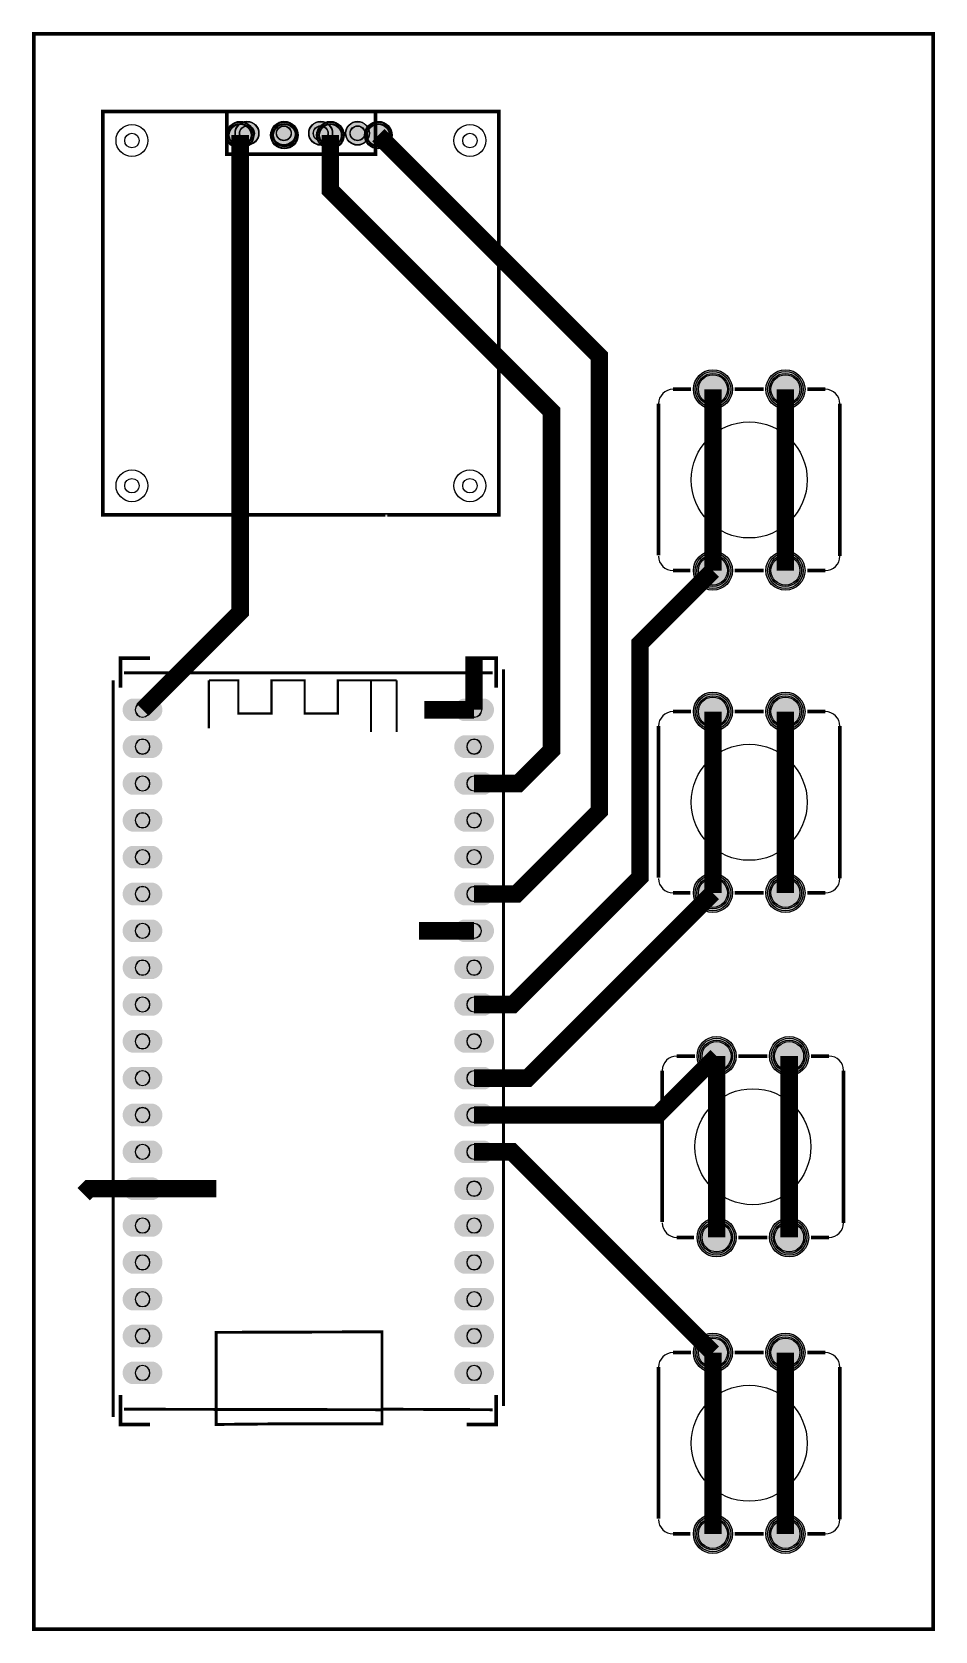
# Model space of a CAD drawing. Header units: millimetres. Extents: x 0 to 62, y -110 to 0.
import ezdxf

# ---------------------------------------------------------------- set-up
doc = ezdxf.new("R2010")
doc.units = ezdxf.units.MM
for name, color, linetype, true_color in [('BoardOutLine', 7, 'Continuous', 0xff00ff), ('BottomLayer', 7, 'Continuous', 0x0000ff), ('BottomSolderMaskLayer', 7, 'Continuous', 0xaa00ff), ('Document', 7, 'Continuous', 0xffffff), ('Multi-Layer', 7, 'Continuous', 0xc0c0c0), ('TopSilkLayer', 7, 'Continuous', 0xffcc00), ('TopSolderMaskLayer', 7, 'Continuous', 0x800080)]:
    doc.layers.add(name, color=color, linetype=linetype, true_color=true_color)

msp = doc.modelspace()

# ---------------------------------------------------------------- hatches: boundary and pattern name
at = {"layer": 'BottomSolderMaskLayer'}
for points in [[(13.27402844805697, -6.9850139700279215, 1), (15.17402844805697, -6.9850139700279215, 1)], [(13.869945389890791, -6.858013716027472, 1), (15.51994538989079, -6.858013716027472, 1)], [(16.32203454406913, -6.9850139700279215, 1), (18.22203454406913, -6.9850139700279215, 1)], [(16.409950469900924, -6.858013716027472, 1), (18.059950469900922, -6.858013716027472, 1)], [(18.949955549911284, -6.858013716027472, 1), (20.599955549911282, -6.858013716027472, 1)], [(19.49704089408174, -6.9850139700279215, 1), (21.397040894081737, -6.9850139700279215, 1)], [(21.489960629921416, -6.858013716027472, 1), (23.139960629921415, -6.858013716027472, 1)], [(22.799047498095025, -6.9850139700279215, 1), (24.699047498095023, -6.9850139700279215, 1)], [(45.46610363220716, -24.511049022098064, 1), (48.16610363220716, -24.511049022098064, 1)], [(50.466103632207385, -24.511049022098064, 1), (53.16610363220739, -24.511049022098064, 1)], [(45.46610363220716, -37.011176022352174, 1), (48.16610363220716, -37.011176022352174, 1)], [(50.466103632207385, -37.011176022352174, 1), (53.16610363220739, -37.011176022352174, 1)], [(6.7303278757096905, -47.38474726949465, -0.7853981633974483), (6.7303278757096905, -45.83394716789445), (8.255727926509735, -45.83394716789445, -0.7853981633974483), (8.255727926509735, -47.38474726949465)], [(29.590547794428858, -47.38434721869455, -0.7853981633974483), (29.590547794428858, -45.83434721869455), (31.115573617814107, -45.83434721869455, -0.7853981633974483), (31.115573617814107, -47.38434721869455)], [(45.46610363220716, -46.73609347218701, 1), (48.16610363220716, -46.73609347218701, 1)], [(50.466103632207385, -46.73609347218701, 1), (53.16610363220739, -46.73609347218701, 1)], [(6.7303278757096905, -49.92449834899679, -0.7853981633974483), (6.7303278757096905, -48.37369824739659), (8.255727926509735, -48.37369824739659, -0.7853981633974483), (8.255727926509735, -49.92449834899679)], [(29.59034776564158, -49.92449834899679, -0.7853981633974483), (29.59034776564158, -48.37369824739659), (31.115773646601156, -48.37369824739659, -0.7853981633974483), (31.115773646601156, -49.92449834899679)], [(6.7303278757096905, -52.464503429006925, -0.7853981633974483), (6.7303278757096905, -50.91370332740672), (8.255727926509735, -50.91370332740672, -0.7853981633974483), (8.255727926509735, -52.464503429006925)], [(29.59034776564158, -52.464503429006925, -0.7853981633974483), (29.59034776564158, -50.91370332740672), (31.115773646601156, -50.91370332740672, -0.7853981633974483), (31.115773646601156, -52.464503429006925)], [(6.7303278757096905, -55.00450850901706, -0.7853981633974483), (6.7303278757096905, -53.453708407416855), (8.255727926509735, -53.453708407416855, -0.7853981633974483), (8.255727926509735, -55.00450850901706)], [(29.59034776564158, -55.00450850901706, -0.7853981633974483), (29.59034776564158, -53.453708407416855), (31.115773646601156, -53.453708407416855, -0.7853981633974483), (31.115773646601156, -55.00450850901706)], [(6.7303278757096905, -57.54451358902719, -0.7853981633974483), (6.7303278757096905, -55.99371348742699), (8.255727926509735, -55.99371348742699, -0.7853981633974483), (8.255727926509735, -57.54451358902719)], [(29.59034776564158, -57.54451358902719, -0.7853981633974483), (29.59034776564158, -55.99371348742699), (31.115773646601156, -55.99371348742699, -0.7853981633974483), (31.115773646601156, -57.54451358902719)], [(45.46610363220716, -59.236220472441005, 1), (48.16610363220716, -59.236220472441005, 1)], [(50.466103632207385, -59.236220472441005, 1), (53.16610363220739, -59.236220472441005, 1)], [(6.7303278757096905, -60.08451866903732, -0.7853981633974483), (6.7303278757096905, -58.53371856743712), (8.255727926509735, -58.53371856743712, -0.7853981633974483), (8.255727926509735, -60.08451866903732)], [(29.59034776564158, -60.08451866903732, -0.7853981633974483), (29.59034776564158, -58.53371856743712), (31.115773646601156, -58.53371856743712, -0.7853981633974483), (31.115773646601156, -60.08451866903732)], [(6.7303278757096905, -62.62452374904757, -0.7853981633974483), (6.7303278757096905, -61.073723647447366), (8.255727926509735, -61.073723647447366, -0.7853981633974483), (8.255727926509735, -62.62452374904757)], [(29.59034776564158, -62.62452374904757, -0.7853981633974483), (29.59034776564158, -61.073723647447366), (31.115773646601156, -61.073723647447366, -0.7853981633974483), (31.115773646601156, -62.62452374904757)], [(6.7303278757096905, -65.1645288290577, -0.7853981633974483), (6.7303278757096905, -63.6137287274575), (8.255727926509735, -63.6137287274575, -0.7853981633974483), (8.255727926509735, -65.1645288290577)], [(29.59034776564158, -65.1645288290577, -0.7853981633974483), (29.59034776564158, -63.6137287274575), (31.115773646601156, -63.6137287274575, -0.7853981633974483), (31.115773646601156, -65.1645288290577)], [(6.7303278757096905, -67.70453390906783, -0.7853981633974483), (6.7303278757096905, -66.15373380746763), (8.255727926509735, -66.15373380746763, -0.7853981633974483), (8.255727926509735, -67.70453390906783)], [(29.59034776564158, -67.70453390906783, -0.7853981633974483), (29.59034776564158, -66.15373380746763), (31.115773646601156, -66.15373380746763, -0.7853981633974483), (31.115773646601156, -67.70453390906783)], [(6.7303278757096905, -70.24453898907797, -0.7853981633974483), (6.7303278757096905, -68.69373888747776), (8.255727926509735, -68.69373888747776, -0.7853981633974483), (8.255727926509735, -70.24453898907797)], [(29.59034776564158, -70.24453898907797, -0.7853981633974483), (29.59034776564158, -68.69373888747776), (31.115773646601156, -68.69373888747776, -0.7853981633974483), (31.115773646601156, -70.24453898907797)], [(45.720104140208285, -70.48514097028203, 1), (48.42010414020829, -70.48514097028203, 1)], [(50.720104140208285, -70.48514097028203, 1), (53.42010414020829, -70.48514097028203, 1)], [(6.7303278757096905, -72.78454406908821, -0.7853981633974483), (6.7303278757096905, -71.23374396748801), (8.255727926509735, -71.23374396748801, -0.7853981633974483), (8.255727926509735, -72.78454406908821)], [(29.59034776564158, -72.78454406908821, -0.7853981633974483), (29.59034776564158, -71.23374396748801), (31.115773646601156, -71.23374396748801, -0.7853981633974483), (31.115773646601156, -72.78454406908821)], [(6.7303278757096905, -75.32454914909835, -0.7853981633974483), (6.7303278757096905, -73.77374904749814), (8.255727926509735, -73.77374904749814, -0.7853981633974483), (8.255727926509735, -75.32454914909835)], [(29.59034776564158, -75.32454914909835, -0.7853981633974483), (29.59034776564158, -73.77374904749814), (31.115773646601156, -73.77374904749814, -0.7853981633974483), (31.115773646601156, -75.32454914909835)], [(6.7303278757096905, -77.86455422910848, -0.7853981633974483), (6.7303278757096905, -76.31375412750828), (8.255727926509735, -76.31375412750828, -0.7853981633974483), (8.255727926509735, -77.86455422910848)], [(29.59034776564158, -77.86455422910848, -0.7853981633974483), (29.59034776564158, -76.31375412750828), (31.115773646601156, -76.31375412750828, -0.7853981633974483), (31.115773646601156, -77.86455422910848)], [(6.7303278757096905, -80.40455930911861, -0.7853981633974483), (6.7303278757096905, -78.85375920751841), (8.255727926509735, -78.85375920751841, -0.7853981633974483), (8.255727926509735, -80.40455930911861)], [(29.59034776564158, -80.40455930911861, -0.7853981633974483), (29.59034776564158, -78.85375920751841), (31.115773646601156, -78.85375920751841, -0.7853981633974483), (31.115773646601156, -80.40455930911861)], [(6.7303278757096905, -82.94456438912886, -0.7853981633974483), (6.7303278757096905, -81.39376428752865), (8.255727926509735, -81.39376428752865, -0.7853981633974483), (8.255727926509735, -82.94456438912886)], [(29.59034776564158, -82.94456438912886, -0.7853981633974483), (29.59034776564158, -81.39376428752865), (31.115773646601156, -81.39376428752865, -0.7853981633974483), (31.115773646601156, -82.94456438912886)], [(45.720104140208285, -82.98526797053603, 1), (48.42010414020829, -82.98526797053603, 1)], [(50.720104140208285, -82.98526797053603, 1), (53.42010414020829, -82.98526797053603, 1)], [(6.7303278757096905, -85.48456946913899, -0.7853981633974483), (6.7303278757096905, -83.93376936753879), (8.255727926509735, -83.93376936753879, -0.7853981633974483), (8.255727926509735, -85.48456946913899)], [(29.59034776564158, -85.48456946913899, -0.7853981633974483), (29.59034776564158, -83.93376936753879), (31.115773646601156, -83.93376936753879, -0.7853981633974483), (31.115773646601156, -85.48456946913899)], [(6.7303278757096905, -88.02457454914912, -0.7853981633974483), (6.7303278757096905, -86.47377444754892), (8.255727926509735, -86.47377444754892, -0.7853981633974483), (8.255727926509735, -88.02457454914912)], [(29.59034776564158, -88.02457454914912, -0.7853981633974483), (29.59034776564158, -86.47377444754892), (31.115773646601156, -86.47377444754892, -0.7853981633974483), (31.115773646601156, -88.02457454914912)], [(6.7303278757096905, -90.56457962915925, -0.7853981633974483), (6.7303278757096905, -89.01377952755905), (8.255727926509735, -89.01377952755905, -0.7853981633974483), (8.255727926509735, -90.56457962915925)], [(29.59034776564158, -90.56457962915925, -0.7853981633974483), (29.59034776564158, -89.01377952755905), (31.115773646601156, -89.01377952755905, -0.7853981633974483), (31.115773646601156, -90.56457962915925)], [(45.46610363220716, -90.93218186436377, 1), (48.16610363220716, -90.93218186436377, 1)], [(50.466103632207385, -90.93218186436377, 1), (53.16610363220739, -90.93218186436377, 1)], [(6.7303278757096905, -93.1045847091695, -0.7853981633974483), (6.7303278757096905, -91.5537846075693), (8.255727926509735, -91.5537846075693, -0.7853981633974483), (8.255727926509735, -93.1045847091695)], [(29.59034776564158, -93.1045847091695, -0.7853981633974483), (29.59034776564158, -91.5537846075693), (31.115773646601156, -91.5537846075693, -0.7853981633974483), (31.115773646601156, -93.1045847091695)], [(45.46610363220716, -103.43230886461777, 1), (48.16610363220716, -103.43230886461777, 1)], [(50.466103632207385, -103.43230886461777, 1), (53.16610363220739, -103.43230886461777, 1)]]:
    msp.add_hatch(color=256, dxfattribs=at).paths.add_polyline_path(points)
at = {"layer": 'Document'}
for points in [[(4.665049530099168, -5.408026416052849), (4.665049530099168, -33.258039116078294), (18.415062230124477, -33.258039116078294), (18.415062230124477, -33.05806451612909), (4.865049530098986, -33.05806451612909), (4.865049530098986, -5.45806451612907), (18.415062230124477, -5.45806451612907), (18.415062230124477, -5.258013716027449), (4.815062230124568, -5.258013716027449), (4.665049530099168, -5.408026416052849)], [(32.16504953009894, -5.408026416052849), (32.16504953009894, -33.25801371602745), (18.415036830073632, -33.25801371602745), (18.415036830073632, -33.0580137160274), (31.965049530099122, -33.0580137160274), (31.965049530099122, -5.458013716027381), (18.415036830073632, -5.458013716027381), (18.415036830073632, -5.258013716027449), (32.01503683007377, -5.258013716027449), (32.16504953009894, -5.408026416052849)]]:
    msp.add_hatch(color=256, dxfattribs=at).paths.add_polyline_path(points)
at = {"layer": 'Multi-Layer'}
for points in [[(13.89494538989079, -6.858013716027472, 1), (15.494945389890791, -6.858013716027472, 1)], [(16.434950469900922, -6.858013716027472, 1), (18.034950469900924, -6.858013716027472, 1)], [(18.974955549911282, -6.858013716027472, 1), (20.574955549911284, -6.858013716027472, 1)], [(21.514960629921415, -6.858013716027472, 1), (23.114960629921416, -6.858013716027472, 1)], [(45.71610363220716, -24.511049022098064, 1), (47.91610363220716, -24.511049022098064, 1)], [(50.716103632207385, -24.511049022098064, 1), (52.91610363220739, -24.511049022098064, 1)], [(45.71610363220716, -37.011176022352174, 1), (47.91610363220716, -37.011176022352174, 1)], [(50.716103632207385, -37.011176022352174, 1), (52.91610363220739, -37.011176022352174, 1)], [(6.743027686055484, -47.35934721869455, -0.7853981633974483), (6.743027686055484, -45.85934721869455), (8.243027686055484, -45.85934721869455, -0.7853981633974483), (8.243027686055484, -47.35934721869455)], [(29.60304800609606, -47.35934721869455, -0.7853981633974483), (29.60304800609606, -45.85934721869455), (31.103073406146905, -45.85934721869455, -0.7853981633974483), (31.103073406146905, -47.35934721869455)], [(45.71610363220716, -46.73609347218701, 1), (47.91610363220716, -46.73609347218701, 1)], [(50.716103632207385, -46.73609347218701, 1), (52.91610363220739, -46.73609347218701, 1)], [(6.743027686055484, -49.89909829819669, -0.7853981633974483), (6.743027686055484, -48.39909829819669), (8.243027686055484, -48.39909829819669, -0.7853981633974483), (8.243027686055484, -49.89909829819669)], [(29.60304800609606, -49.89909829819669, -0.7853981633974483), (29.60304800609606, -48.39909829819669), (31.103073406146905, -48.39909829819669, -0.7853981633974483), (31.103073406146905, -49.89909829819669)], [(6.743027686055484, -52.43910337820682, -0.7853981633974483), (6.743027686055484, -50.93910337820682), (8.243027686055484, -50.93910337820682, -0.7853981633974483), (8.243027686055484, -52.43910337820682)], [(29.60304800609606, -52.43910337820682, -0.7853981633974483), (29.60304800609606, -50.93910337820682), (31.103073406146905, -50.93910337820682, -0.7853981633974483), (31.103073406146905, -52.43910337820682)], [(6.743027686055484, -54.979108458216956, -0.7853981633974483), (6.743027686055484, -53.479108458216956), (8.243027686055484, -53.479108458216956, -0.7853981633974483), (8.243027686055484, -54.979108458216956)], [(29.60304800609606, -54.979108458216956, -0.7853981633974483), (29.60304800609606, -53.479108458216956), (31.103073406146905, -53.479108458216956, -0.7853981633974483), (31.103073406146905, -54.979108458216956)], [(6.743027686055484, -57.51911353822709, -0.7853981633974483), (6.743027686055484, -56.01911353822709), (8.243027686055484, -56.01911353822709, -0.7853981633974483), (8.243027686055484, -57.51911353822709)], [(29.60304800609606, -57.51911353822709, -0.7853981633974483), (29.60304800609606, -56.01911353822709), (31.103073406146905, -56.01911353822709, -0.7853981633974483), (31.103073406146905, -57.51911353822709)], [(45.71610363220716, -59.236220472441005, 1), (47.91610363220716, -59.236220472441005, 1)], [(50.716103632207385, -59.236220472441005, 1), (52.91610363220739, -59.236220472441005, 1)], [(6.743027686055484, -60.05911861823722, -0.7853981633974483), (6.743027686055484, -58.55911861823722), (8.243027686055484, -58.55911861823722, -0.7853981633974483), (8.243027686055484, -60.05911861823722)], [(29.60304800609606, -60.05911861823722, -0.7853981633974483), (29.60304800609606, -58.55911861823722), (31.103073406146905, -58.55911861823722, -0.7853981633974483), (31.103073406146905, -60.05911861823722)], [(6.743027686055484, -62.59912369824747, -0.7853981633974483), (6.743027686055484, -61.09912369824747), (8.243027686055484, -61.09912369824747, -0.7853981633974483), (8.243027686055484, -62.59912369824747)], [(29.60304800609606, -62.59912369824747, -0.7853981633974483), (29.60304800609606, -61.09912369824747), (31.103073406146905, -61.09912369824747, -0.7853981633974483), (31.103073406146905, -62.59912369824747)], [(6.743027686055484, -65.1391287782576, -0.7853981633974483), (6.743027686055484, -63.6391287782576), (8.243027686055484, -63.6391287782576, -0.7853981633974483), (8.243027686055484, -65.1391287782576)], [(29.60304800609606, -65.1391287782576, -0.7853981633974483), (29.60304800609606, -63.6391287782576), (31.103073406146905, -63.6391287782576, -0.7853981633974483), (31.103073406146905, -65.1391287782576)], [(6.743027686055484, -67.67913385826773, -0.7853981633974483), (6.743027686055484, -66.17913385826773), (8.243027686055484, -66.17913385826773, -0.7853981633974483), (8.243027686055484, -67.67913385826773)], [(29.60304800609606, -67.67913385826773, -0.7853981633974483), (29.60304800609606, -66.17913385826773), (31.103073406146905, -66.17913385826773, -0.7853981633974483), (31.103073406146905, -67.67913385826773)], [(6.743027686055484, -70.21913893827787, -0.7853981633974483), (6.743027686055484, -68.71913893827787), (8.243027686055484, -68.71913893827787, -0.7853981633974483), (8.243027686055484, -70.21913893827787)], [(29.60304800609606, -70.21913893827787, -0.7853981633974483), (29.60304800609606, -68.71913893827787), (31.103073406146905, -68.71913893827787, -0.7853981633974483), (31.103073406146905, -70.21913893827787)], [(45.970104140208285, -70.48514097028203, 1), (48.17010414020829, -70.48514097028203, 1)], [(50.970104140208285, -70.48514097028203, 1), (53.17010414020829, -70.48514097028203, 1)], [(6.743027686055484, -72.75914401828811, -0.7853981633974483), (6.743027686055484, -71.25914401828811), (8.243027686055484, -71.25914401828811, -0.7853981633974483), (8.243027686055484, -72.75914401828811)], [(29.60304800609606, -72.75914401828811, -0.7853981633974483), (29.60304800609606, -71.25914401828811), (31.103073406146905, -71.25914401828811, -0.7853981633974483), (31.103073406146905, -72.75914401828811)], [(6.743027686055484, -75.29914909829824, -0.7853981633974483), (6.743027686055484, -73.79914909829824), (8.243027686055484, -73.79914909829824, -0.7853981633974483), (8.243027686055484, -75.29914909829824)], [(29.60304800609606, -75.29914909829824, -0.7853981633974483), (29.60304800609606, -73.79914909829824), (31.103073406146905, -73.79914909829824, -0.7853981633974483), (31.103073406146905, -75.29914909829824)], [(6.743027686055484, -77.83915417830838, -0.7853981633974483), (6.743027686055484, -76.33915417830838), (8.243027686055484, -76.33915417830838, -0.7853981633974483), (8.243027686055484, -77.83915417830838)], [(29.60304800609606, -77.83915417830838, -0.7853981633974483), (29.60304800609606, -76.33915417830838), (31.103073406146905, -76.33915417830838, -0.7853981633974483), (31.103073406146905, -77.83915417830838)], [(6.743027686055484, -80.37915925831851, -0.7853981633974483), (6.743027686055484, -78.87915925831851), (8.243027686055484, -78.87915925831851, -0.7853981633974483), (8.243027686055484, -80.37915925831851)], [(29.60304800609606, -80.37915925831851, -0.7853981633974483), (29.60304800609606, -78.87915925831851), (31.103073406146905, -78.87915925831851, -0.7853981633974483), (31.103073406146905, -80.37915925831851)], [(6.743027686055484, -82.91916433832876, -0.7853981633974483), (6.743027686055484, -81.41916433832876), (8.243027686055484, -81.41916433832876, -0.7853981633974483), (8.243027686055484, -82.91916433832876)], [(29.60304800609606, -82.91916433832876, -0.7853981633974483), (29.60304800609606, -81.41916433832876), (31.103073406146905, -81.41916433832876, -0.7853981633974483), (31.103073406146905, -82.91916433832876)], [(45.970104140208285, -82.98526797053603, 1), (48.17010414020829, -82.98526797053603, 1)], [(50.970104140208285, -82.98526797053603, 1), (53.17010414020829, -82.98526797053603, 1)], [(6.743027686055484, -85.45916941833889, -0.7853981633974483), (6.743027686055484, -83.95916941833889), (8.243027686055484, -83.95916941833889, -0.7853981633974483), (8.243027686055484, -85.45916941833889)], [(29.60304800609606, -85.45916941833889, -0.7853981633974483), (29.60304800609606, -83.95916941833889), (31.103073406146905, -83.95916941833889, -0.7853981633974483), (31.103073406146905, -85.45916941833889)], [(6.743027686055484, -87.99917449834902, -0.7853981633974483), (6.743027686055484, -86.49917449834902), (8.243027686055484, -86.49917449834902, -0.7853981633974483), (8.243027686055484, -87.99917449834902)], [(29.60304800609606, -87.99917449834902, -0.7853981633974483), (29.60304800609606, -86.49917449834902), (31.103073406146905, -86.49917449834902, -0.7853981633974483), (31.103073406146905, -87.99917449834902)], [(6.743027686055484, -90.53917957835915, -0.7853981633974483), (6.743027686055484, -89.03917957835915), (8.243027686055484, -89.03917957835915, -0.7853981633974483), (8.243027686055484, -90.53917957835915)], [(29.60304800609606, -90.53917957835915, -0.7853981633974483), (29.60304800609606, -89.03917957835915), (31.103073406146905, -89.03917957835915, -0.7853981633974483), (31.103073406146905, -90.53917957835915)], [(45.71610363220716, -90.93218186436377, 1), (47.91610363220716, -90.93218186436377, 1)], [(50.716103632207385, -90.93218186436377, 1), (52.91610363220739, -90.93218186436377, 1)], [(6.743027686055484, -93.0791846583694, -0.7853981633974483), (6.743027686055484, -91.5791846583694), (8.243027686055484, -91.5791846583694, -0.7853981633974483), (8.243027686055484, -93.0791846583694)], [(29.60304800609606, -93.0791846583694, -0.7853981633974483), (29.60304800609606, -91.5791846583694), (31.103073406146905, -91.5791846583694, -0.7853981633974483), (31.103073406146905, -93.0791846583694)], [(45.71610363220716, -103.43230886461777, 1), (47.91610363220716, -103.43230886461777, 1)], [(50.716103632207385, -103.43230886461777, 1), (52.91610363220739, -103.43230886461777, 1)]]:
    msp.add_hatch(color=256, dxfattribs=at).paths.add_polyline_path(points)
at = {"layer": 'TopSolderMaskLayer'}
for points in [[(13.27402844805697, -6.9850139700279215, 1), (15.17402844805697, -6.9850139700279215, 1)], [(13.869945389890791, -6.858013716027472, 1), (15.51994538989079, -6.858013716027472, 1)], [(16.32203454406913, -6.9850139700279215, 1), (18.22203454406913, -6.9850139700279215, 1)], [(16.409950469900924, -6.858013716027472, 1), (18.059950469900922, -6.858013716027472, 1)], [(18.949955549911284, -6.858013716027472, 1), (20.599955549911282, -6.858013716027472, 1)], [(19.49704089408174, -6.9850139700279215, 1), (21.397040894081737, -6.9850139700279215, 1)], [(21.489960629921416, -6.858013716027472, 1), (23.139960629921415, -6.858013716027472, 1)], [(22.799047498095025, -6.9850139700279215, 1), (24.699047498095023, -6.9850139700279215, 1)], [(45.46610363220716, -24.511049022098064, 1), (48.16610363220716, -24.511049022098064, 1)], [(50.466103632207385, -24.511049022098064, 1), (53.16610363220739, -24.511049022098064, 1)], [(45.46610363220716, -37.011176022352174, 1), (48.16610363220716, -37.011176022352174, 1)], [(50.466103632207385, -37.011176022352174, 1), (53.16610363220739, -37.011176022352174, 1)], [(6.7303278757096905, -47.38474726949465, -0.7853981633974483), (6.7303278757096905, -45.83394716789445), (8.255727926509735, -45.83394716789445, -0.7853981633974483), (8.255727926509735, -47.38474726949465)], [(29.590547794428858, -47.38434721869455, -0.7853981633974483), (29.590547794428858, -45.83434721869455), (31.115573617814107, -45.83434721869455, -0.7853981633974483), (31.115573617814107, -47.38434721869455)], [(45.46610363220716, -46.73609347218701, 1), (48.16610363220716, -46.73609347218701, 1)], [(50.466103632207385, -46.73609347218701, 1), (53.16610363220739, -46.73609347218701, 1)], [(6.7303278757096905, -49.92449834899679, -0.7853981633974483), (6.7303278757096905, -48.37369824739659), (8.255727926509735, -48.37369824739659, -0.7853981633974483), (8.255727926509735, -49.92449834899679)], [(29.59034776564158, -49.92449834899679, -0.7853981633974483), (29.59034776564158, -48.37369824739659), (31.115773646601156, -48.37369824739659, -0.7853981633974483), (31.115773646601156, -49.92449834899679)], [(6.7303278757096905, -52.464503429006925, -0.7853981633974483), (6.7303278757096905, -50.91370332740672), (8.255727926509735, -50.91370332740672, -0.7853981633974483), (8.255727926509735, -52.464503429006925)], [(29.59034776564158, -52.464503429006925, -0.7853981633974483), (29.59034776564158, -50.91370332740672), (31.115773646601156, -50.91370332740672, -0.7853981633974483), (31.115773646601156, -52.464503429006925)], [(6.7303278757096905, -55.00450850901706, -0.7853981633974483), (6.7303278757096905, -53.453708407416855), (8.255727926509735, -53.453708407416855, -0.7853981633974483), (8.255727926509735, -55.00450850901706)], [(29.59034776564158, -55.00450850901706, -0.7853981633974483), (29.59034776564158, -53.453708407416855), (31.115773646601156, -53.453708407416855, -0.7853981633974483), (31.115773646601156, -55.00450850901706)], [(6.7303278757096905, -57.54451358902719, -0.7853981633974483), (6.7303278757096905, -55.99371348742699), (8.255727926509735, -55.99371348742699, -0.7853981633974483), (8.255727926509735, -57.54451358902719)], [(29.59034776564158, -57.54451358902719, -0.7853981633974483), (29.59034776564158, -55.99371348742699), (31.115773646601156, -55.99371348742699, -0.7853981633974483), (31.115773646601156, -57.54451358902719)], [(45.46610363220716, -59.236220472441005, 1), (48.16610363220716, -59.236220472441005, 1)], [(50.466103632207385, -59.236220472441005, 1), (53.16610363220739, -59.236220472441005, 1)], [(6.7303278757096905, -60.08451866903732, -0.7853981633974483), (6.7303278757096905, -58.53371856743712), (8.255727926509735, -58.53371856743712, -0.7853981633974483), (8.255727926509735, -60.08451866903732)], [(29.59034776564158, -60.08451866903732, -0.7853981633974483), (29.59034776564158, -58.53371856743712), (31.115773646601156, -58.53371856743712, -0.7853981633974483), (31.115773646601156, -60.08451866903732)], [(6.7303278757096905, -62.62452374904757, -0.7853981633974483), (6.7303278757096905, -61.073723647447366), (8.255727926509735, -61.073723647447366, -0.7853981633974483), (8.255727926509735, -62.62452374904757)], [(29.59034776564158, -62.62452374904757, -0.7853981633974483), (29.59034776564158, -61.073723647447366), (31.115773646601156, -61.073723647447366, -0.7853981633974483), (31.115773646601156, -62.62452374904757)], [(6.7303278757096905, -65.1645288290577, -0.7853981633974483), (6.7303278757096905, -63.6137287274575), (8.255727926509735, -63.6137287274575, -0.7853981633974483), (8.255727926509735, -65.1645288290577)], [(29.59034776564158, -65.1645288290577, -0.7853981633974483), (29.59034776564158, -63.6137287274575), (31.115773646601156, -63.6137287274575, -0.7853981633974483), (31.115773646601156, -65.1645288290577)], [(6.7303278757096905, -67.70453390906783, -0.7853981633974483), (6.7303278757096905, -66.15373380746763), (8.255727926509735, -66.15373380746763, -0.7853981633974483), (8.255727926509735, -67.70453390906783)], [(29.59034776564158, -67.70453390906783, -0.7853981633974483), (29.59034776564158, -66.15373380746763), (31.115773646601156, -66.15373380746763, -0.7853981633974483), (31.115773646601156, -67.70453390906783)], [(6.7303278757096905, -70.24453898907797, -0.7853981633974483), (6.7303278757096905, -68.69373888747776), (8.255727926509735, -68.69373888747776, -0.7853981633974483), (8.255727926509735, -70.24453898907797)], [(29.59034776564158, -70.24453898907797, -0.7853981633974483), (29.59034776564158, -68.69373888747776), (31.115773646601156, -68.69373888747776, -0.7853981633974483), (31.115773646601156, -70.24453898907797)], [(45.720104140208285, -70.48514097028203, 1), (48.42010414020829, -70.48514097028203, 1)], [(50.720104140208285, -70.48514097028203, 1), (53.42010414020829, -70.48514097028203, 1)], [(6.7303278757096905, -72.78454406908821, -0.7853981633974483), (6.7303278757096905, -71.23374396748801), (8.255727926509735, -71.23374396748801, -0.7853981633974483), (8.255727926509735, -72.78454406908821)], [(29.59034776564158, -72.78454406908821, -0.7853981633974483), (29.59034776564158, -71.23374396748801), (31.115773646601156, -71.23374396748801, -0.7853981633974483), (31.115773646601156, -72.78454406908821)], [(6.7303278757096905, -75.32454914909835, -0.7853981633974483), (6.7303278757096905, -73.77374904749814), (8.255727926509735, -73.77374904749814, -0.7853981633974483), (8.255727926509735, -75.32454914909835)], [(29.59034776564158, -75.32454914909835, -0.7853981633974483), (29.59034776564158, -73.77374904749814), (31.115773646601156, -73.77374904749814, -0.7853981633974483), (31.115773646601156, -75.32454914909835)], [(6.7303278757096905, -77.86455422910848, -0.7853981633974483), (6.7303278757096905, -76.31375412750828), (8.255727926509735, -76.31375412750828, -0.7853981633974483), (8.255727926509735, -77.86455422910848)], [(29.59034776564158, -77.86455422910848, -0.7853981633974483), (29.59034776564158, -76.31375412750828), (31.115773646601156, -76.31375412750828, -0.7853981633974483), (31.115773646601156, -77.86455422910848)], [(6.7303278757096905, -80.40455930911861, -0.7853981633974483), (6.7303278757096905, -78.85375920751841), (8.255727926509735, -78.85375920751841, -0.7853981633974483), (8.255727926509735, -80.40455930911861)], [(29.59034776564158, -80.40455930911861, -0.7853981633974483), (29.59034776564158, -78.85375920751841), (31.115773646601156, -78.85375920751841, -0.7853981633974483), (31.115773646601156, -80.40455930911861)], [(6.7303278757096905, -82.94456438912886, -0.7853981633974483), (6.7303278757096905, -81.39376428752865), (8.255727926509735, -81.39376428752865, -0.7853981633974483), (8.255727926509735, -82.94456438912886)], [(29.59034776564158, -82.94456438912886, -0.7853981633974483), (29.59034776564158, -81.39376428752865), (31.115773646601156, -81.39376428752865, -0.7853981633974483), (31.115773646601156, -82.94456438912886)], [(45.720104140208285, -82.98526797053603, 1), (48.42010414020829, -82.98526797053603, 1)], [(50.720104140208285, -82.98526797053603, 1), (53.42010414020829, -82.98526797053603, 1)], [(6.7303278757096905, -85.48456946913899, -0.7853981633974483), (6.7303278757096905, -83.93376936753879), (8.255727926509735, -83.93376936753879, -0.7853981633974483), (8.255727926509735, -85.48456946913899)], [(29.59034776564158, -85.48456946913899, -0.7853981633974483), (29.59034776564158, -83.93376936753879), (31.115773646601156, -83.93376936753879, -0.7853981633974483), (31.115773646601156, -85.48456946913899)], [(6.7303278757096905, -88.02457454914912, -0.7853981633974483), (6.7303278757096905, -86.47377444754892), (8.255727926509735, -86.47377444754892, -0.7853981633974483), (8.255727926509735, -88.02457454914912)], [(29.59034776564158, -88.02457454914912, -0.7853981633974483), (29.59034776564158, -86.47377444754892), (31.115773646601156, -86.47377444754892, -0.7853981633974483), (31.115773646601156, -88.02457454914912)], [(6.7303278757096905, -90.56457962915925, -0.7853981633974483), (6.7303278757096905, -89.01377952755905), (8.255727926509735, -89.01377952755905, -0.7853981633974483), (8.255727926509735, -90.56457962915925)], [(29.59034776564158, -90.56457962915925, -0.7853981633974483), (29.59034776564158, -89.01377952755905), (31.115773646601156, -89.01377952755905, -0.7853981633974483), (31.115773646601156, -90.56457962915925)], [(45.46610363220716, -90.93218186436377, 1), (48.16610363220716, -90.93218186436377, 1)], [(50.466103632207385, -90.93218186436377, 1), (53.16610363220739, -90.93218186436377, 1)], [(6.7303278757096905, -93.1045847091695, -0.7853981633974483), (6.7303278757096905, -91.5537846075693), (8.255727926509735, -91.5537846075693, -0.7853981633974483), (8.255727926509735, -93.1045847091695)], [(29.59034776564158, -93.1045847091695, -0.7853981633974483), (29.59034776564158, -91.5537846075693), (31.115773646601156, -91.5537846075693, -0.7853981633974483), (31.115773646601156, -93.1045847091695)], [(45.46610363220716, -103.43230886461777, 1), (48.16610363220716, -103.43230886461777, 1)], [(50.466103632207385, -103.43230886461777, 1), (53.16610363220739, -103.43230886461777, 1)]]:
    msp.add_hatch(color=256, dxfattribs=at).paths.add_polyline_path(points)

# ---------------------------------------------------------------- linework, layer by layer
at = {"layer": 'BoardOutLine', "const_width": 0.25400050800101603}
msp.add_lwpolyline([(0, 0), (62, 0), (62, -110.00000000000011), (0, -110.00000000000011), (0, 0)], close=True, dxfattribs=at)
at = {"layer": 'BottomLayer', "const_width": 1.2000000000000002}
for points in [[(14.22402844805697, -6.9850139700279215), (14.22402844805697, -39.878333756667644), (7.493014986029948, -46.60934721869455)], [(20.447040894081738, -6.9850139700279215), (20.447040894081738, -10.795021590043234), (35.68707137414276, -26.035052070104143), (35.68707137414276, -49.403098806197704), (33.40106680213353, -51.68910337820682), (30.35306070612137, -51.68910337820682)], [(23.749047498095024, -6.9850139700279215), (38.98907797815605, -22.225044450088944), (38.98907797815605, -53.594107188214366), (33.27406654813308, -59.30911861823722), (30.35306070612137, -59.30911861823722)], [(46.81610363220716, -37.011176022352174), (46.81610363220716, -24.511049022098064)], [(51.81610363220739, -24.511049022098064), (51.81610363220739, -37.011176022352174)], [(30.35306070612137, -66.92913385826773), (33.02006604013218, -66.92913385826773), (41.78308356616708, -58.16611633223272), (41.78308356616708, -42.04470408940824), (46.81483362966742, -37.01041402082808)], [(30.35306070612137, -46.60934721869455), (30.35306070612137, -42.926085852171695)], [(30.35306070612137, -46.60934721869455), (26.924053848107633, -46.60934721869455)], [(46.81610363220716, -59.236220472441005), (46.81610363220716, -46.73609347218701)], [(51.81610363220739, -46.73609347218701), (51.81610363220739, -59.236220472441005)], [(30.35306070612137, -72.00914401828811), (34.04318008636028, -72.00914401828811), (46.81610363220716, -59.236220472441005)], [(30.35306070612137, -61.84912369824747), (26.543053086106283, -61.84912369824747)], [(30.35306070612137, -74.54914909829824), (43.00609601219185, -74.54914909829824), (47.07010414020829, -70.48514097028203)], [(47.07010414020829, -82.98526797053603), (47.07010414020829, -70.48514097028203)], [(52.07010414020829, -70.48514097028203), (52.07010414020829, -82.98526797053603)], [(30.35306070612137, -77.08915417830838), (32.973075946151766, -77.08915417830838), (46.81610363220716, -90.93218186436377)], [(7.493014986029948, -79.62915925831851), (3.8100076200153126, -79.62915925831851), (3.429006858013736, -80.01016002032009)], [(7.493014986029948, -79.62915925831851), (12.573025146050213, -79.62915925831851)], [(46.81610363220716, -103.43230886461777), (46.81610363220716, -90.93218186436377)], [(51.81610363220739, -103.43230886461777), (51.81610363220739, -90.93218186436377)]]:
    msp.add_lwpolyline(points, dxfattribs=at)
at = {"layer": 'BottomSolderMaskLayer'}
for points in [[(7.495598001948792, -46.10088053509452), (7.4904319701111035, -46.10088053509452)], [(30.37847091694198, -46.10101388536122), (30.327650495300986, -46.10101388536122)], [(7.495598001948792, -47.117813902294586), (7.4904319701111035, -47.117813902294586)], [(30.37847091694198, -47.117680552027885), (30.327650495300986, -47.117680552027885)], [(7.495598001948792, -48.64063161459666), (7.4904319701111035, -48.64063161459666)], [(30.355643722040213, -48.64063161459666), (30.35047769020275, -48.64063161459666)], [(7.495598001948792, -49.657564981796725), (7.4904319701111035, -49.657564981796725)], [(30.355643722040213, -49.657564981796725), (30.35047769020275, -49.657564981796725)], [(7.495598001948792, -51.18063669460679), (7.4904319701111035, -51.18063669460679)], [(30.355643722040213, -51.18063669460679), (30.35047769020275, -51.18063669460679)], [(7.495598001948792, -52.19757006180686), (7.4904319701111035, -52.19757006180686)], [(30.355643722040213, -52.19757006180686), (30.35047769020275, -52.19757006180686)], [(7.495598001948792, -53.72064177461692), (7.4904319701111035, -53.72064177461692)], [(30.355643722040213, -53.72064177461692), (30.35047769020275, -53.72064177461692)], [(7.495598001948792, -54.73757514181699), (7.4904319701111035, -54.73757514181699)], [(30.355643722040213, -54.73757514181699), (30.35047769020275, -54.73757514181699)], [(7.495598001948792, -56.260646854627055), (7.4904319701111035, -56.260646854627055)], [(7.495598001948792, -57.27758022182712), (7.4904319701111035, -57.27758022182712)], [(30.355643722040213, -56.260646854627055), (30.35047769020275, -56.260646854627055)], [(30.355643722040213, -57.27758022182712), (30.35047769020275, -57.27758022182712)], [(7.495598001948792, -58.80065193463719), (7.4904319701111035, -58.80065193463719)], [(30.355643722040213, -58.80065193463719), (30.35047769020275, -58.80065193463719)], [(7.495598001948792, -59.817585301837255), (7.4904319701111035, -59.817585301837255)], [(30.355643722040213, -59.817585301837255), (30.35047769020275, -59.817585301837255)], [(7.495598001948792, -61.340657014647434), (7.4904319701111035, -61.340657014647434)], [(30.355643722040213, -61.340657014647434), (30.35047769020275, -61.340657014647434)], [(7.495598001948792, -62.3575903818475), (7.4904319701111035, -62.3575903818475)], [(30.355643722040213, -62.3575903818475), (30.35047769020275, -62.3575903818475)], [(7.495598001948792, -63.880662094657566), (7.4904319701111035, -63.880662094657566)], [(30.355643722040213, -63.880662094657566), (30.35047769020275, -63.880662094657566)], [(7.495598001948792, -64.89759546185763), (7.4904319701111035, -64.89759546185763)], [(30.355643722040213, -64.89759546185763), (30.35047769020275, -64.89759546185763)], [(7.495598001948792, -66.4206671746677), (7.4904319701111035, -66.4206671746677)], [(30.355643722040213, -66.4206671746677), (30.35047769020275, -66.4206671746677)], [(7.495598001948792, -67.43760054186777), (7.4904319701111035, -67.43760054186777)], [(30.355643722040213, -67.43760054186777), (30.35047769020275, -67.43760054186777)], [(7.495598001948792, -68.96067225467783), (7.4904319701111035, -68.96067225467783)], [(30.355643722040213, -68.96067225467783), (30.35047769020275, -68.96067225467783)], [(7.495598001948792, -69.9776056218779), (7.4904319701111035, -69.9776056218779)], [(30.355643722040213, -69.9776056218779), (30.35047769020275, -69.9776056218779)], [(7.495598001948792, -71.50067733468808), (7.4904319701111035, -71.50067733468808)], [(30.355643722040213, -71.50067733468808), (30.35047769020275, -71.50067733468808)], [(7.495598001948792, -72.51761070188815), (7.4904319701111035, -72.51761070188815)], [(30.355643722040213, -72.51761070188815), (30.35047769020275, -72.51761070188815)], [(7.495598001948792, -74.04068241469821), (7.4904319701111035, -74.04068241469821)], [(30.355643722040213, -74.04068241469821), (30.35047769020275, -74.04068241469821)], [(7.495598001948792, -75.05761578189828), (7.4904319701111035, -75.05761578189828)], [(30.355643722040213, -75.05761578189828), (30.35047769020275, -75.05761578189828)], [(7.495598001948792, -76.58068749470834), (7.4904319701111035, -76.58068749470834)], [(30.355643722040213, -76.58068749470834), (30.35047769020275, -76.58068749470834)], [(7.495598001948792, -77.59762086190841), (7.4904319701111035, -77.59762086190841)], [(30.355643722040213, -77.59762086190841), (30.35047769020275, -77.59762086190841)], [(7.495598001948792, -79.12069257471848), (7.4904319701111035, -79.12069257471848)], [(30.355643722040213, -79.12069257471848), (30.35047769020275, -79.12069257471848)], [(7.495598001948792, -80.13762594191854), (7.4904319701111035, -80.13762594191854)], [(30.355643722040213, -80.13762594191854), (30.35047769020275, -80.13762594191854)], [(7.495598001948792, -81.66069765472872), (7.4904319701111035, -81.66069765472872)], [(7.495598001948792, -82.67763102192879), (7.4904319701111035, -82.67763102192879)], [(30.355643722040213, -81.66069765472872), (30.35047769020275, -81.66069765472872)], [(30.355643722040213, -82.67763102192879), (30.35047769020275, -82.67763102192879)], [(7.495598001948792, -84.20070273473885), (7.4904319701111035, -84.20070273473885)], [(30.355643722040213, -84.20070273473885), (30.35047769020275, -84.20070273473885)], [(7.495598001948792, -85.21763610193892), (7.4904319701111035, -85.21763610193892)], [(30.355643722040213, -85.21763610193892), (30.35047769020275, -85.21763610193892)], [(7.495598001948792, -86.74070781474899), (7.4904319701111035, -86.74070781474899)], [(30.355643722040213, -86.74070781474899), (30.35047769020275, -86.74070781474899)], [(7.495598001948792, -87.75764118194905), (7.4904319701111035, -87.75764118194905)], [(30.355643722040213, -87.75764118194905), (30.35047769020275, -87.75764118194905)], [(7.495598001948792, -89.28071289475912), (7.4904319701111035, -89.28071289475912)], [(30.355643722040213, -89.28071289475912), (30.35047769020275, -89.28071289475912)], [(7.495598001948792, -90.29764626195919), (7.4904319701111035, -90.29764626195919)], [(30.355643722040213, -90.29764626195919), (30.35047769020275, -90.29764626195919)], [(7.495598001948792, -91.82071797476937), (7.4904319701111035, -91.82071797476937)], [(30.355643722040213, -91.82071797476937), (30.35047769020275, -91.82071797476937)], [(7.495598001948792, -92.83765134196943), (7.4904319701111035, -92.83765134196943)], [(30.355643722040213, -92.83765134196943), (30.35047769020275, -92.83765134196943)]]:
    msp.add_lwpolyline(points, close=True, dxfattribs=at)
for centre, radius in [((14.22402844805697, -6.9850139700279215), 0.9500000000000001), ((14.224079248158432, -6.9849631699263455), 0.8906400812801626), ((14.69494538989079, -6.858013716027472), 0.8250000000000001), ((14.69499618999248, -6.857962915925896), 0.515625), ((17.27203454406913, -6.9850139700279215), 0.9500000000000001), ((17.27208534417059, -6.9849631699263455), 0.8906400812801626), ((17.234950469900923, -6.858013716027472), 0.8250000000000001), ((17.235001270002613, -6.857962915925896), 0.515625), ((19.774955549911283, -6.858013716027472), 0.8250000000000001), ((19.775057150114435, -6.858013716027472), 0.515625), ((20.447040894081738, -6.9850139700279215), 0.9500000000000001), ((20.44714249428489, -6.9850139700279215), 0.8906400812801626), ((22.314960629921416, -6.858013716027472), 0.8250000000000001), ((22.315062230124568, -6.858013716027472), 0.515625), ((23.749047498095024, -6.9850139700279215), 0.9500000000000001), ((23.749149098298176, -6.9850139700279215), 0.8906400812801626), ((46.81610363220716, -24.511049022098064), 1.35), ((46.81610363220716, -24.511049022098064), 1.2272727272727273), ((51.81610363220739, -24.511049022098064), 1.35), ((51.81610363220739, -24.511049022098064), 1.2272727272727273), ((46.81610363220716, -37.011176022352174), 1.35), ((46.81610363220716, -37.011049022098064), 1.2272727272727273), ((51.81610363220739, -37.011176022352174), 1.35), ((51.81610363220739, -37.011049022098064), 1.2272727272727273), ((46.81610363220716, -46.73609347218701), 1.35), ((46.81610363220716, -46.73609347218701), 1.2272727272727273), ((51.81610363220739, -46.73609347218701), 1.35), ((51.81610363220739, -46.73609347218701), 1.2272727272727273), ((46.81610363220716, -59.236220472441005), 1.35), ((46.81610363220716, -59.23609347218701), 1.2272727272727273), ((51.81610363220739, -59.236220472441005), 1.35), ((51.81610363220739, -59.23609347218701), 1.2272727272727273), ((47.07010414020829, -70.48514097028203), 1.35), ((47.07010414020829, -70.48514097028203), 1.2272727272727273), ((52.07010414020829, -70.48514097028203), 1.35), ((52.07010414020829, -70.48514097028203), 1.2272727272727273), ((47.07010414020829, -82.98526797053603), 1.35), ((47.07010414020829, -82.98514097028203), 1.2272727272727273), ((52.07010414020829, -82.98526797053603), 1.35), ((52.07010414020829, -82.98514097028203), 1.2272727272727273), ((46.81610363220716, -90.93218186436377), 1.35), ((46.81610363220716, -90.93218186436377), 1.2272727272727273), ((51.81610363220739, -90.93218186436377), 1.35), ((51.81610363220739, -90.93218186436377), 1.2272727272727273), ((46.81610363220716, -103.43230886461777), 1.35), ((46.81610363220716, -103.43218186436377), 1.2272727272727273), ((51.81610363220739, -103.43230886461777), 1.35), ((51.81610363220739, -103.43218186436377), 1.2272727272727273)]:
    msp.add_circle(centre, radius, dxfattribs=at)
for centre, radius, start, end in [((7.4904319701111035, -46.60934721869455), 0.5084666836000339, 90, 270), ((7.495598001948792, -46.60934721869455), 0.5084666836000339, 270, 90), ((30.327650495300986, -46.60934721869455), 0.5083333333333333, 90, 270), ((30.37847091694198, -46.60934721869455), 0.5083333333333333, 270, 90), ((7.4904319701111035, -49.14909829819669), 0.5084666836000339, 90, 270), ((7.495598001948792, -49.14909829819669), 0.5084666836000339, 270, 90), ((30.35047769020275, -49.14909829819669), 0.5084666836000339, 90, 270), ((30.355643722040213, -49.14909829819669), 0.5084666836000339, 270, 90), ((7.4904319701111035, -51.68910337820682), 0.5084666836000339, 90, 270), ((7.495598001948792, -51.68910337820682), 0.5084666836000339, 270, 90), ((30.35047769020275, -51.68910337820682), 0.5084666836000339, 90, 270), ((30.355643722040213, -51.68910337820682), 0.5084666836000339, 270, 90), ((7.4904319701111035, -54.229108458216956), 0.5084666836000339, 90, 270), ((7.495598001948792, -54.229108458216956), 0.5084666836000339, 270, 90), ((30.35047769020275, -54.229108458216956), 0.5084666836000339, 90, 270), ((30.355643722040213, -54.229108458216956), 0.5084666836000339, 270, 90), ((7.4904319701111035, -56.76911353822709), 0.5084666836000339, 90, 270), ((7.495598001948792, -56.76911353822709), 0.5084666836000339, 270, 90), ((30.35047769020275, -56.76911353822709), 0.5084666836000339, 90, 270), ((30.355643722040213, -56.76911353822709), 0.5084666836000339, 270, 90), ((7.4904319701111035, -59.30911861823722), 0.5084666836000339, 90, 270), ((7.495598001948792, -59.30911861823722), 0.5084666836000339, 270, 90), ((30.35047769020275, -59.30911861823722), 0.5084666836000339, 90, 270), ((30.355643722040213, -59.30911861823722), 0.5084666836000339, 270, 90), ((7.4904319701111035, -61.84912369824747), 0.5084666836000339, 90, 270), ((7.495598001948792, -61.84912369824747), 0.5084666836000339, 270, 90), ((30.35047769020275, -61.84912369824747), 0.5084666836000339, 90, 270), ((30.355643722040213, -61.84912369824747), 0.5084666836000339, 270, 90), ((7.4904319701111035, -64.3891287782576), 0.5084666836000339, 90, 270), ((7.495598001948792, -64.3891287782576), 0.5084666836000339, 270, 90), ((30.35047769020275, -64.3891287782576), 0.5084666836000339, 90, 270), ((30.355643722040213, -64.3891287782576), 0.5084666836000339, 270, 90), ((7.4904319701111035, -66.92913385826773), 0.5084666836000339, 90, 270), ((7.495598001948792, -66.92913385826773), 0.5084666836000339, 270, 90), ((30.35047769020275, -66.92913385826773), 0.5084666836000339, 90, 270), ((30.355643722040213, -66.92913385826773), 0.5084666836000339, 270, 90), ((7.4904319701111035, -69.46913893827787), 0.5084666836000339, 90, 270), ((7.495598001948792, -69.46913893827787), 0.5084666836000339, 270, 90), ((30.35047769020275, -69.46913893827787), 0.5084666836000339, 90, 270), ((30.355643722040213, -69.46913893827787), 0.5084666836000339, 270, 90), ((7.4904319701111035, -72.00914401828811), 0.5084666836000339, 90, 270), ((7.495598001948792, -72.00914401828811), 0.5084666836000339, 270, 90), ((30.35047769020275, -72.00914401828811), 0.5084666836000339, 90, 270), ((30.355643722040213, -72.00914401828811), 0.5084666836000339, 270, 90), ((7.4904319701111035, -74.54914909829824), 0.5084666836000339, 90, 270), ((7.495598001948792, -74.54914909829824), 0.5084666836000339, 270, 90), ((30.35047769020275, -74.54914909829824), 0.5084666836000339, 90, 270), ((30.355643722040213, -74.54914909829824), 0.5084666836000339, 270, 90), ((7.4904319701111035, -77.08915417830838), 0.5084666836000339, 90, 270), ((7.495598001948792, -77.08915417830838), 0.5084666836000339, 270, 90), ((30.35047769020275, -77.08915417830838), 0.5084666836000339, 90, 270), ((30.355643722040213, -77.08915417830838), 0.5084666836000339, 270, 90), ((7.4904319701111035, -79.62915925831851), 0.5084666836000339, 90, 270), ((7.495598001948792, -79.62915925831851), 0.5084666836000339, 270, 90), ((30.35047769020275, -79.62915925831851), 0.5084666836000339, 90, 270), ((30.355643722040213, -79.62915925831851), 0.5084666836000339, 270, 90), ((7.4904319701111035, -82.16916433832876), 0.5084666836000339, 90, 270), ((7.495598001948792, -82.16916433832876), 0.5084666836000339, 270, 90), ((30.35047769020275, -82.16916433832876), 0.5084666836000339, 90, 270), ((30.355643722040213, -82.16916433832876), 0.5084666836000339, 270, 90), ((7.4904319701111035, -84.70916941833889), 0.5084666836000339, 90, 270), ((7.495598001948792, -84.70916941833889), 0.5084666836000339, 270, 90), ((30.35047769020275, -84.70916941833889), 0.5084666836000339, 90, 270), ((30.355643722040213, -84.70916941833889), 0.5084666836000339, 270, 90), ((7.4904319701111035, -87.24917449834902), 0.5084666836000339, 90, 270), ((7.495598001948792, -87.24917449834902), 0.5084666836000339, 270, 90), ((30.35047769020275, -87.24917449834902), 0.5084666836000339, 90, 270), ((30.355643722040213, -87.24917449834902), 0.5084666836000339, 270, 90), ((7.4904319701111035, -89.78917957835915), 0.5084666836000339, 90, 270), ((7.495598001948792, -89.78917957835915), 0.5084666836000339, 270, 90), ((30.35047769020275, -89.78917957835915), 0.5084666836000339, 90, 270), ((30.355643722040213, -89.78917957835915), 0.5084666836000339, 270, 90), ((7.4904319701111035, -92.3291846583694), 0.5084666836000339, 90, 270), ((7.495598001948792, -92.3291846583694), 0.5084666836000339, 270, 90), ((30.35047769020275, -92.3291846583694), 0.5084666836000339, 90, 270), ((30.355643722040213, -92.3291846583694), 0.5084666836000339, 270, 90)]:
    msp.add_arc(centre, radius, start, end, dxfattribs=at)
at = {"layer": 'Document'}
for points, const_width in [([(31.62301244602486, -44.06906273812547), (6.222961645923306, -44.069037338074736)], 0.20320040640081283), ([(32.38503937007863, -94.61513843027694), (32.38503937007863, -43.81503683007372)], 0.2), ([(5.461036322072687, -95.37713995427998), (5.461036322072687, -44.57703835407676)], 0.20320040640081283), ([(24.002997205994234, -94.83093726187462), (24.002997205994234, -89.49692659385323), (12.572999745999368, -89.53505207010414), (12.572999745999368, -92.32905765811529), (12.572999745999368, -94.86906273812554), (12.572999745999368, -95.88506477012959), (16.382981965964063, -95.84693929387868), (24.002997205994234, -95.84693929387868), (24.002997205994234, -94.83093726187462), (31.62301244602486, -94.86906273812554)], 0.2), ([(6.224790449580951, -94.83238506477028), (24.00302260604508, -94.86906273812554)], 0.2)]:
    msp.add_lwpolyline(points, dxfattribs=dict(at, const_width=const_width))
for centre in [(6.765049530099077, -7.3581407162814685), (30.065024130048187, -7.3581407162814685), (6.765049530099077, -31.15798831597658), (30.065024130048187, -31.15798831597658)]:
    msp.add_circle(centre, 0.5001270002540006, dxfattribs=at)
at = {"layer": 'Multi-Layer'}
for points in [[(7.495554991110112, -46.10934721869455), (7.490474980950012, -46.10934721869455)], [(30.378054356108805, -46.10934721869455), (30.32806705613416, -46.10934721869455)], [(7.495554991110112, -47.10934721869455), (7.490474980950012, -47.10934721869455)], [(30.378054356108805, -47.10934721869455), (30.32806705613416, -47.10934721869455)], [(7.495554991110112, -48.64909829819669), (7.490474980950012, -48.64909829819669)], [(30.355600711201532, -48.64909829819669), (30.350520701041432, -48.64909829819669)], [(7.495554991110112, -49.64909829819669), (7.490474980950012, -49.64909829819669)], [(30.355600711201532, -49.64909829819669), (30.350520701041432, -49.64909829819669)], [(7.495554991110112, -51.18910337820682), (7.490474980950012, -51.18910337820682)], [(30.355600711201532, -51.18910337820682), (30.350520701041432, -51.18910337820682)], [(7.495554991110112, -52.18910337820682), (7.490474980950012, -52.18910337820682)], [(30.355600711201532, -52.18910337820682), (30.350520701041432, -52.18910337820682)], [(7.495554991110112, -53.729108458216956), (7.490474980950012, -53.729108458216956)], [(30.355600711201532, -53.729108458216956), (30.350520701041432, -53.729108458216956)], [(7.495554991110112, -54.729108458216956), (7.490474980950012, -54.729108458216956)], [(30.355600711201532, -54.729108458216956), (30.350520701041432, -54.729108458216956)], [(7.495554991110112, -56.26911353822709), (7.490474980950012, -56.26911353822709)], [(7.495554991110112, -57.26911353822709), (7.490474980950012, -57.26911353822709)], [(30.355600711201532, -56.26911353822709), (30.350520701041432, -56.26911353822709)], [(30.355600711201532, -57.26911353822709), (30.350520701041432, -57.26911353822709)], [(7.495554991110112, -58.80911861823722), (7.490474980950012, -58.80911861823722)], [(30.355600711201532, -58.80911861823722), (30.350520701041432, -58.80911861823722)], [(7.495554991110112, -59.80911861823722), (7.490474980950012, -59.80911861823722)], [(30.355600711201532, -59.80911861823722), (30.350520701041432, -59.80911861823722)], [(7.495554991110112, -61.34912369824747), (7.490474980950012, -61.34912369824747)], [(30.355600711201532, -61.34912369824747), (30.350520701041432, -61.34912369824747)], [(7.495554991110112, -62.34912369824747), (7.490474980950012, -62.34912369824747)], [(30.355600711201532, -62.34912369824747), (30.350520701041432, -62.34912369824747)], [(7.495554991110112, -63.8891287782576), (7.490474980950012, -63.8891287782576)], [(30.355600711201532, -63.8891287782576), (30.350520701041432, -63.8891287782576)], [(7.495554991110112, -64.8891287782576), (7.490474980950012, -64.8891287782576)], [(30.355600711201532, -64.8891287782576), (30.350520701041432, -64.8891287782576)], [(7.495554991110112, -66.42913385826773), (7.490474980950012, -66.42913385826773)], [(30.355600711201532, -66.42913385826773), (30.350520701041432, -66.42913385826773)], [(7.495554991110112, -67.42913385826773), (7.490474980950012, -67.42913385826773)], [(30.355600711201532, -67.42913385826773), (30.350520701041432, -67.42913385826773)], [(7.495554991110112, -68.96913893827787), (7.490474980950012, -68.96913893827787)], [(30.355600711201532, -68.96913893827787), (30.350520701041432, -68.96913893827787)], [(7.495554991110112, -69.96913893827787), (7.490474980950012, -69.96913893827787)], [(30.355600711201532, -69.96913893827787), (30.350520701041432, -69.96913893827787)], [(7.495554991110112, -71.50914401828811), (7.490474980950012, -71.50914401828811)], [(30.355600711201532, -71.50914401828811), (30.350520701041432, -71.50914401828811)], [(7.495554991110112, -72.50914401828811), (7.490474980950012, -72.50914401828811)], [(30.355600711201532, -72.50914401828811), (30.350520701041432, -72.50914401828811)], [(7.495554991110112, -74.04914909829824), (7.490474980950012, -74.04914909829824)], [(30.355600711201532, -74.04914909829824), (30.350520701041432, -74.04914909829824)], [(7.495554991110112, -75.04914909829824), (7.490474980950012, -75.04914909829824)], [(30.355600711201532, -75.04914909829824), (30.350520701041432, -75.04914909829824)], [(7.495554991110112, -76.58915417830838), (7.490474980950012, -76.58915417830838)], [(30.355600711201532, -76.58915417830838), (30.350520701041432, -76.58915417830838)], [(7.495554991110112, -77.58915417830838), (7.490474980950012, -77.58915417830838)], [(30.355600711201532, -77.58915417830838), (30.350520701041432, -77.58915417830838)], [(7.495554991110112, -79.12915925831851), (7.490474980950012, -79.12915925831851)], [(30.355600711201532, -79.12915925831851), (30.350520701041432, -79.12915925831851)], [(7.495554991110112, -80.12915925831851), (7.490474980950012, -80.12915925831851)], [(30.355600711201532, -80.12915925831851), (30.350520701041432, -80.12915925831851)], [(7.495554991110112, -81.66916433832876), (7.490474980950012, -81.66916433832876)], [(7.495554991110112, -82.66916433832876), (7.490474980950012, -82.66916433832876)], [(30.355600711201532, -81.66916433832876), (30.350520701041432, -81.66916433832876)], [(30.355600711201532, -82.66916433832876), (30.350520701041432, -82.66916433832876)], [(7.495554991110112, -84.20916941833889), (7.490474980950012, -84.20916941833889)], [(30.355600711201532, -84.20916941833889), (30.350520701041432, -84.20916941833889)], [(7.495554991110112, -85.20916941833889), (7.490474980950012, -85.20916941833889)], [(30.355600711201532, -85.20916941833889), (30.350520701041432, -85.20916941833889)], [(7.495554991110112, -86.74917449834902), (7.490474980950012, -86.74917449834902)], [(30.355600711201532, -86.74917449834902), (30.350520701041432, -86.74917449834902)], [(7.495554991110112, -87.74917449834902), (7.490474980950012, -87.74917449834902)], [(30.355600711201532, -87.74917449834902), (30.350520701041432, -87.74917449834902)], [(7.495554991110112, -89.28917957835915), (7.490474980950012, -89.28917957835915)], [(30.355600711201532, -89.28917957835915), (30.350520701041432, -89.28917957835915)], [(7.495554991110112, -90.28917957835915), (7.490474980950012, -90.28917957835915)], [(30.355600711201532, -90.28917957835915), (30.350520701041432, -90.28917957835915)], [(7.495554991110112, -91.8291846583694), (7.490474980950012, -91.8291846583694)], [(30.355600711201532, -91.8291846583694), (30.350520701041432, -91.8291846583694)], [(7.495554991110112, -92.8291846583694), (7.490474980950012, -92.8291846583694)], [(30.355600711201532, -92.8291846583694), (30.350520701041432, -92.8291846583694)]]:
    msp.add_lwpolyline(points, close=True, dxfattribs=at)
for centre, radius in [((6.765049530099077, -7.3581407162814685), 1.1), ((14.22402844805697, -6.9850139700279215), 0.8), ((14.224079248158432, -6.9849631699263455), 0.7500127000254001), ((14.69494538989079, -6.858013716027472), 0.8), ((14.69499618999248, -6.857962915925896), 0.5), ((17.234950469900923, -6.858013716027472), 0.8), ((17.27203454406913, -6.9850139700279215), 0.8), ((17.27208534417059, -6.9849631699263455), 0.7500127000254001), ((17.235001270002613, -6.857962915925896), 0.5), ((19.774955549911283, -6.858013716027472), 0.8), ((19.775057150114435, -6.858013716027472), 0.5), ((20.447040894081738, -6.9850139700279215), 0.8), ((20.44714249428489, -6.9850139700279215), 0.7500127000254001), ((22.314960629921416, -6.858013716027472), 0.8), ((22.315062230124568, -6.858013716027472), 0.5), ((23.749047498095024, -6.9850139700279215), 0.8), ((23.749149098298176, -6.9850139700279215), 0.7500127000254001), ((30.065024130048187, -7.3581407162814685), 1.1), ((46.81610363220716, -24.511049022098064), 1.1), ((46.81610363220716, -24.511049022098064), 1), ((51.81610363220739, -24.511049022098064), 1.1), ((51.81610363220739, -24.511049022098064), 1), ((6.765049530099077, -31.15798831597658), 1.1), ((30.065024130048187, -31.15798831597658), 1.1), ((46.81610363220716, -37.011176022352174), 1.1), ((46.81610363220716, -37.011049022098064), 1), ((51.81610363220739, -37.011176022352174), 1.1), ((51.81610363220739, -37.011049022098064), 1), ((46.81610363220716, -46.73609347218701), 1.1), ((46.81610363220716, -46.73609347218701), 1), ((51.81610363220739, -46.73609347218701), 1.1), ((51.81610363220739, -46.73609347218701), 1), ((46.81610363220716, -59.236220472441005), 1.1), ((46.81610363220716, -59.23609347218701), 1), ((51.81610363220739, -59.236220472441005), 1.1), ((51.81610363220739, -59.23609347218701), 1), ((47.07010414020829, -70.48514097028203), 1.1), ((52.07010414020829, -70.48514097028203), 1.1), ((47.07010414020829, -70.48514097028203), 1), ((52.07010414020829, -70.48514097028203), 1), ((47.07010414020829, -82.98526797053603), 1.1), ((47.07010414020829, -82.98514097028203), 1), ((52.07010414020829, -82.98526797053603), 1.1), ((52.07010414020829, -82.98514097028203), 1), ((46.81610363220716, -90.93218186436377), 1.1), ((46.81610363220716, -90.93218186436377), 1), ((51.81610363220739, -90.93218186436377), 1.1), ((51.81610363220739, -90.93218186436377), 1), ((46.81610363220716, -103.43230886461777), 1.1), ((46.81610363220716, -103.43218186436377), 1), ((51.81610363220739, -103.43230886461777), 1.1), ((51.81610363220739, -103.43218186436377), 1)]:
    msp.add_circle(centre, radius, dxfattribs=at)
for centre, start, end in [((7.490474980950012, -46.60934721869455), 90, 270), ((7.495554991110112, -46.60934721869455), 270, 90), ((30.32806705613416, -46.60934721869455), 90, 270), ((30.378054356108805, -46.60934721869455), 270, 90), ((7.490474980950012, -49.14909829819669), 90, 270), ((7.495554991110112, -49.14909829819669), 270, 90), ((30.350520701041432, -49.14909829819669), 90, 270), ((30.355600711201532, -49.14909829819669), 270, 90), ((7.490474980950012, -51.68910337820682), 90, 270), ((7.495554991110112, -51.68910337820682), 270, 90), ((30.350520701041432, -51.68910337820682), 90, 270), ((30.355600711201532, -51.68910337820682), 270, 90), ((7.490474980950012, -54.229108458216956), 90, 270), ((7.495554991110112, -54.229108458216956), 270, 90), ((30.350520701041432, -54.229108458216956), 90, 270), ((30.355600711201532, -54.229108458216956), 270, 90), ((7.490474980950012, -56.76911353822709), 90, 270), ((7.495554991110112, -56.76911353822709), 270, 90), ((30.350520701041432, -56.76911353822709), 90, 270), ((30.355600711201532, -56.76911353822709), 270, 90), ((7.490474980950012, -59.30911861823722), 90, 270), ((7.495554991110112, -59.30911861823722), 270, 90), ((30.350520701041432, -59.30911861823722), 90, 270), ((30.355600711201532, -59.30911861823722), 270, 90), ((7.490474980950012, -61.84912369824747), 90, 270), ((7.495554991110112, -61.84912369824747), 270, 90), ((30.350520701041432, -61.84912369824747), 90, 270), ((30.355600711201532, -61.84912369824747), 270, 90), ((7.490474980950012, -64.3891287782576), 90, 270), ((7.495554991110112, -64.3891287782576), 270, 90), ((30.350520701041432, -64.3891287782576), 90, 270), ((30.355600711201532, -64.3891287782576), 270, 90), ((7.490474980950012, -66.92913385826773), 90, 270), ((7.495554991110112, -66.92913385826773), 270, 90), ((30.350520701041432, -66.92913385826773), 90, 270), ((30.355600711201532, -66.92913385826773), 270, 90), ((7.490474980950012, -69.46913893827787), 90, 270), ((7.495554991110112, -69.46913893827787), 270, 90), ((30.350520701041432, -69.46913893827787), 90, 270), ((30.355600711201532, -69.46913893827787), 270, 90), ((7.490474980950012, -72.00914401828811), 90, 270), ((7.495554991110112, -72.00914401828811), 270, 90), ((30.350520701041432, -72.00914401828811), 90, 270), ((30.355600711201532, -72.00914401828811), 270, 90), ((7.490474980950012, -74.54914909829824), 90, 270), ((7.495554991110112, -74.54914909829824), 270, 90), ((30.350520701041432, -74.54914909829824), 90, 270), ((30.355600711201532, -74.54914909829824), 270, 90), ((7.490474980950012, -77.08915417830838), 90, 270), ((7.495554991110112, -77.08915417830838), 270, 90), ((30.350520701041432, -77.08915417830838), 90, 270), ((30.355600711201532, -77.08915417830838), 270, 90), ((7.490474980950012, -79.62915925831851), 90, 270), ((7.495554991110112, -79.62915925831851), 270, 90), ((30.350520701041432, -79.62915925831851), 90, 270), ((30.355600711201532, -79.62915925831851), 270, 90), ((7.490474980950012, -82.16916433832876), 90, 270), ((7.495554991110112, -82.16916433832876), 270, 90), ((30.350520701041432, -82.16916433832876), 90, 270), ((30.355600711201532, -82.16916433832876), 270, 90), ((7.490474980950012, -84.70916941833889), 90, 270), ((7.495554991110112, -84.70916941833889), 270, 90), ((30.350520701041432, -84.70916941833889), 90, 270), ((30.355600711201532, -84.70916941833889), 270, 90), ((7.490474980950012, -87.24917449834902), 90, 270), ((7.495554991110112, -87.24917449834902), 270, 90), ((30.350520701041432, -87.24917449834902), 90, 270), ((30.355600711201532, -87.24917449834902), 270, 90), ((7.490474980950012, -89.78917957835915), 90, 270), ((7.495554991110112, -89.78917957835915), 270, 90), ((30.350520701041432, -89.78917957835915), 90, 270), ((30.355600711201532, -89.78917957835915), 270, 90), ((7.490474980950012, -92.3291846583694), 90, 270), ((7.495554991110112, -92.3291846583694), 270, 90), ((30.350520701041432, -92.3291846583694), 90, 270), ((30.355600711201532, -92.3291846583694), 270, 90)]:
    msp.add_arc(centre, 0.5, start, end, dxfattribs=at)
at = {"layer": 'TopSilkLayer'}
for points, const_width in [([(24.36507493014983, -33.15803911607827), (32.06504953009903, -33.15803911607827), (32.06504953009903, -5.358013716027472), (4.765049530099077, -5.358013716027472), (4.765049530099077, -33.158013716027426), (10.365024130048369, -33.158013716027426), (10.365024130048369, -33.15803911607827)], 0.25400050800101603), ([(45.31610363220716, -24.511049022098064), (44.06609093218185, -24.511049022098064)], 0.25400050800101603), ([(50.31610363220739, -24.511049022098064), (48.31610363220739, -24.511049022098064)], 0.25400050800101603), ([(54.56609093218185, -24.511049022098064), (53.31610363220716, -24.511049022098064)], 0.25400050800101603), ([(43.06609093218185, -25.511049022098064), (43.06609093218185, -35.96151892303794)], 0.25400050800101603), ([(55.56609093218208, -25.511049022098064), (55.56609093218208, -36.01104902209818)], 0.25400050800101603), ([(10.195427990855933, -33.158013716027426), (10.365024130048369, -33.158013716027426)], 0.25400050800101603), ([(10.365024130048369, -33.158013716027426), (24.36507493014983, -33.158013716027426), (24.36507493014983, -33.15803911607827)], 0.25400050800101603), ([(44.06609093218185, -37.011049022098064), (45.26657353314704, -37.011049022098064)], 0.25400050800101603), ([(50.31610363220739, -37.011049022098064), (48.31610363220739, -37.011049022098064)], 0.25400050800101603), ([(53.31610363220716, -37.011049022098064), (54.56609093218185, -37.011049022098064)], 0.25400050800101603), ([(8.001016002031974, -43.053060706121414), (5.969011938023868, -43.053060706121414), (5.969011938023868, -45.08506477012952)], 0.25400050800101603), ([(29.845008890017652, -43.053060706121414), (31.87701295402576, -43.053060706121414), (31.87701295402576, -45.08506477012952)], 0.25400050800101603), ([(12.064998729997342, -44.577063754127494), (12.064998729997342, -47.879070358140666)], 0.15001270002540007), ([(12.065024130048187, -44.57696215392434), (12.319024638049314, -44.57696215392434), (14.097028194056293, -44.57696215392434), (14.097028194056293, -46.86296672593346), (16.383032766065526, -46.86296672593346), (16.383032766065526, -44.57696215392434), (18.66903733807476, -44.57696215392434), (18.66903733807476, -46.86296672593346), (20.955041910083764, -46.86296672593346), (20.955041910083764, -44.57696215392434), (25.019050038100204, -44.57696215392434)], 0.15001270002540007), ([(23.241021082042153, -44.577063754127494), (23.23977647955303, -48.13380746761504)], 0.15001270002540007), ([(25.018999237998287, -44.577063754127494), (25.017754635509164, -48.13380746761504)], 0.15001270002540007), ([(45.31610363220716, -46.73609347218701), (44.06609093218185, -46.73609347218701)], 0.25400050800101603), ([(50.31610363220739, -46.73609347218701), (48.31610363220739, -46.73609347218701)], 0.25400050800101603), ([(54.56609093218185, -46.73609347218701), (53.31610363220716, -46.73609347218701)], 0.25400050800101603), ([(43.06609093218185, -47.73609347218701), (43.06609093218185, -58.18656337312677)], 0.25400050800101603), ([(55.56609093218208, -47.73609347218701), (55.56609093218208, -58.23609347218701)], 0.25400050800101603), ([(44.06609093218185, -59.23609347218701), (45.26657353314704, -59.23609347218701)], 0.25400050800101603), ([(50.31610363220739, -59.23609347218701), (48.31610363220739, -59.23609347218701)], 0.25400050800101603), ([(53.31610363220716, -59.23609347218701), (54.56609093218185, -59.23609347218701)], 0.25400050800101603), ([(45.57010414020829, -70.48514097028203), (44.32009144018275, -70.48514097028203)], 0.25400050800101603), ([(50.57010414020829, -70.48514097028203), (48.57010414020829, -70.48514097028203)], 0.25400050800101603), ([(54.82009144018275, -70.48514097028203), (53.57010414020829, -70.48514097028203)], 0.25400050800101603), ([(43.32009144018298, -71.48514097028192), (43.32009144018298, -81.9356108712218)], 0.25400050800101603), ([(55.82009144018298, -71.48514097028192), (55.82009144018298, -81.98514097028203)], 0.25400050800101603), ([(44.32009144018275, -82.98514097028203), (45.520574041148166, -82.98514097028203)], 0.25400050800101603), ([(50.57010414020829, -82.98514097028203), (48.57010414020829, -82.98514097028203)], 0.25400050800101603), ([(53.57010414020829, -82.98514097028203), (54.82009144018275, -82.98514097028203)], 0.25400050800101603), ([(45.31610363220716, -90.93218186436377), (44.06609093218185, -90.93218186436377)], 0.25400050800101603), ([(50.31610363220739, -90.93218186436377), (48.31610363220739, -90.93218186436377)], 0.25400050800101603), ([(54.56609093218185, -90.93218186436377), (53.31610363220716, -90.93218186436377)], 0.25400050800101603), ([(43.06609093218185, -91.93218186436377), (43.06609093218185, -102.38265176530354)], 0.25400050800101603), ([(55.56609093218208, -91.93218186436377), (55.56609093218208, -102.43218186436377)], 0.25400050800101603), ([(8.00104140208282, -95.88514097028201), (5.969037338074713, -95.88514097028201), (5.969037338074713, -93.8531369062739)], 0.25400050800101603), ([(31.87701295402576, -93.85306070612148), (31.87701295402576, -95.88506477012959), (29.845008890017652, -95.88506477012959)], 0.25400050800101603), ([(44.06609093218185, -103.43218186436377), (45.26657353314704, -103.43218186436377)], 0.25400050800101603), ([(50.31610363220739, -103.43218186436377), (48.31610363220739, -103.43218186436377)], 0.25400050800101603), ([(53.31610363220716, -103.43218186436377), (54.56609093218185, -103.43218186436377)], 0.25400050800101603)]:
    msp.add_lwpolyline(points, dxfattribs=dict(at, const_width=const_width))
at = {"layer": 'TopSilkLayer', "const_width": 0.25400050800101603}
msp.add_lwpolyline([(13.314960629921188, -5.3581407162814685), (23.56489712979419, -5.3581407162814685), (23.56489712979419, -8.308102616205247), (13.314960629921188, -8.308102616205247), (13.314960629921188, -5.3581407162814685)], close=True, dxfattribs=at)
at = {"layer": 'TopSilkLayer'}
for centre in [(49.31597663195339, -30.76098552197118), (49.31597663195339, -52.98602997206001), (49.56997713995429, -76.73507747015503), (49.31597663195339, -97.18211836423689)]:
    msp.add_circle(centre, 4, dxfattribs=at)
for centre, start, end in [((44.06609093218185, -25.511049022098064), 90, 179.99999999999852), ((54.56609093218208, -25.511049022098064), 0, 90), ((44.06609093218185, -36.01104902209818), 180, 270), ((54.56609093218208, -36.01104902209818), 270, 359.9999999999985), ((44.06609093218185, -47.73609347218701), 90, 179.99999999999852), ((54.56609093218208, -47.73609347218701), 0, 90), ((44.06609093218185, -58.23609347218701), 180, 270), ((54.56609093218208, -58.23609347218701), 270, 359.9999999999985), ((44.32009144018275, -71.48514097028192), 90, 179.99999999999852), ((54.82009144018298, -71.48514097028192), 0, 90), ((44.32009144018275, -81.98514097028203), 180, 270), ((54.82009144018298, -81.98514097028203), 270, 359.9999999999985), ((44.06609093218185, -91.93218186436377), 90, 179.99999999999852), ((54.56609093218208, -91.93218186436377), 0, 90), ((44.06609093218185, -102.43218186436377), 180, 270), ((54.56609093218208, -102.43218186436377), 270, 359.9999999999985)]:
    msp.add_arc(centre, 1, start, end, dxfattribs=at)
at = {"layer": 'TopSolderMaskLayer'}
for points in [[(7.495598001948792, -46.10088053509452), (7.4904319701111035, -46.10088053509452)], [(30.37847091694198, -46.10101388536122), (30.327650495300986, -46.10101388536122)], [(7.495598001948792, -47.117813902294586), (7.4904319701111035, -47.117813902294586)], [(30.37847091694198, -47.117680552027885), (30.327650495300986, -47.117680552027885)], [(7.495598001948792, -48.64063161459666), (7.4904319701111035, -48.64063161459666)], [(30.355643722040213, -48.64063161459666), (30.35047769020275, -48.64063161459666)], [(7.495598001948792, -49.657564981796725), (7.4904319701111035, -49.657564981796725)], [(30.355643722040213, -49.657564981796725), (30.35047769020275, -49.657564981796725)], [(7.495598001948792, -51.18063669460679), (7.4904319701111035, -51.18063669460679)], [(30.355643722040213, -51.18063669460679), (30.35047769020275, -51.18063669460679)], [(7.495598001948792, -52.19757006180686), (7.4904319701111035, -52.19757006180686)], [(30.355643722040213, -52.19757006180686), (30.35047769020275, -52.19757006180686)], [(7.495598001948792, -53.72064177461692), (7.4904319701111035, -53.72064177461692)], [(30.355643722040213, -53.72064177461692), (30.35047769020275, -53.72064177461692)], [(7.495598001948792, -54.73757514181699), (7.4904319701111035, -54.73757514181699)], [(30.355643722040213, -54.73757514181699), (30.35047769020275, -54.73757514181699)], [(7.495598001948792, -56.260646854627055), (7.4904319701111035, -56.260646854627055)], [(7.495598001948792, -57.27758022182712), (7.4904319701111035, -57.27758022182712)], [(30.355643722040213, -56.260646854627055), (30.35047769020275, -56.260646854627055)], [(30.355643722040213, -57.27758022182712), (30.35047769020275, -57.27758022182712)], [(7.495598001948792, -58.80065193463719), (7.4904319701111035, -58.80065193463719)], [(30.355643722040213, -58.80065193463719), (30.35047769020275, -58.80065193463719)], [(7.495598001948792, -59.817585301837255), (7.4904319701111035, -59.817585301837255)], [(30.355643722040213, -59.817585301837255), (30.35047769020275, -59.817585301837255)], [(7.495598001948792, -61.340657014647434), (7.4904319701111035, -61.340657014647434)], [(30.355643722040213, -61.340657014647434), (30.35047769020275, -61.340657014647434)], [(7.495598001948792, -62.3575903818475), (7.4904319701111035, -62.3575903818475)], [(30.355643722040213, -62.3575903818475), (30.35047769020275, -62.3575903818475)], [(7.495598001948792, -63.880662094657566), (7.4904319701111035, -63.880662094657566)], [(30.355643722040213, -63.880662094657566), (30.35047769020275, -63.880662094657566)], [(7.495598001948792, -64.89759546185763), (7.4904319701111035, -64.89759546185763)], [(30.355643722040213, -64.89759546185763), (30.35047769020275, -64.89759546185763)], [(7.495598001948792, -66.4206671746677), (7.4904319701111035, -66.4206671746677)], [(30.355643722040213, -66.4206671746677), (30.35047769020275, -66.4206671746677)], [(7.495598001948792, -67.43760054186777), (7.4904319701111035, -67.43760054186777)], [(30.355643722040213, -67.43760054186777), (30.35047769020275, -67.43760054186777)], [(7.495598001948792, -68.96067225467783), (7.4904319701111035, -68.96067225467783)], [(30.355643722040213, -68.96067225467783), (30.35047769020275, -68.96067225467783)], [(7.495598001948792, -69.9776056218779), (7.4904319701111035, -69.9776056218779)], [(30.355643722040213, -69.9776056218779), (30.35047769020275, -69.9776056218779)], [(7.495598001948792, -71.50067733468808), (7.4904319701111035, -71.50067733468808)], [(30.355643722040213, -71.50067733468808), (30.35047769020275, -71.50067733468808)], [(7.495598001948792, -72.51761070188815), (7.4904319701111035, -72.51761070188815)], [(30.355643722040213, -72.51761070188815), (30.35047769020275, -72.51761070188815)], [(7.495598001948792, -74.04068241469821), (7.4904319701111035, -74.04068241469821)], [(30.355643722040213, -74.04068241469821), (30.35047769020275, -74.04068241469821)], [(7.495598001948792, -75.05761578189828), (7.4904319701111035, -75.05761578189828)], [(30.355643722040213, -75.05761578189828), (30.35047769020275, -75.05761578189828)], [(7.495598001948792, -76.58068749470834), (7.4904319701111035, -76.58068749470834)], [(30.355643722040213, -76.58068749470834), (30.35047769020275, -76.58068749470834)], [(7.495598001948792, -77.59762086190841), (7.4904319701111035, -77.59762086190841)], [(30.355643722040213, -77.59762086190841), (30.35047769020275, -77.59762086190841)], [(7.495598001948792, -79.12069257471848), (7.4904319701111035, -79.12069257471848)], [(30.355643722040213, -79.12069257471848), (30.35047769020275, -79.12069257471848)], [(7.495598001948792, -80.13762594191854), (7.4904319701111035, -80.13762594191854)], [(30.355643722040213, -80.13762594191854), (30.35047769020275, -80.13762594191854)], [(7.495598001948792, -81.66069765472872), (7.4904319701111035, -81.66069765472872)], [(7.495598001948792, -82.67763102192879), (7.4904319701111035, -82.67763102192879)], [(30.355643722040213, -81.66069765472872), (30.35047769020275, -81.66069765472872)], [(30.355643722040213, -82.67763102192879), (30.35047769020275, -82.67763102192879)], [(7.495598001948792, -84.20070273473885), (7.4904319701111035, -84.20070273473885)], [(30.355643722040213, -84.20070273473885), (30.35047769020275, -84.20070273473885)], [(7.495598001948792, -85.21763610193892), (7.4904319701111035, -85.21763610193892)], [(30.355643722040213, -85.21763610193892), (30.35047769020275, -85.21763610193892)], [(7.495598001948792, -86.74070781474899), (7.4904319701111035, -86.74070781474899)], [(30.355643722040213, -86.74070781474899), (30.35047769020275, -86.74070781474899)], [(7.495598001948792, -87.75764118194905), (7.4904319701111035, -87.75764118194905)], [(30.355643722040213, -87.75764118194905), (30.35047769020275, -87.75764118194905)], [(7.495598001948792, -89.28071289475912), (7.4904319701111035, -89.28071289475912)], [(30.355643722040213, -89.28071289475912), (30.35047769020275, -89.28071289475912)], [(7.495598001948792, -90.29764626195919), (7.4904319701111035, -90.29764626195919)], [(30.355643722040213, -90.29764626195919), (30.35047769020275, -90.29764626195919)], [(7.495598001948792, -91.82071797476937), (7.4904319701111035, -91.82071797476937)], [(30.355643722040213, -91.82071797476937), (30.35047769020275, -91.82071797476937)], [(7.495598001948792, -92.83765134196943), (7.4904319701111035, -92.83765134196943)], [(30.355643722040213, -92.83765134196943), (30.35047769020275, -92.83765134196943)]]:
    msp.add_lwpolyline(points, close=True, dxfattribs=at)
for centre, radius in [((14.22402844805697, -6.9850139700279215), 0.9500000000000001), ((14.224079248158432, -6.9849631699263455), 0.8906400812801626), ((14.69494538989079, -6.858013716027472), 0.8250000000000001), ((14.69499618999248, -6.857962915925896), 0.515625), ((17.27203454406913, -6.9850139700279215), 0.9500000000000001), ((17.27208534417059, -6.9849631699263455), 0.8906400812801626), ((17.234950469900923, -6.858013716027472), 0.8250000000000001), ((17.235001270002613, -6.857962915925896), 0.515625), ((19.774955549911283, -6.858013716027472), 0.8250000000000001), ((19.775057150114435, -6.858013716027472), 0.515625), ((20.447040894081738, -6.9850139700279215), 0.9500000000000001), ((20.44714249428489, -6.9850139700279215), 0.8906400812801626), ((22.314960629921416, -6.858013716027472), 0.8250000000000001), ((22.315062230124568, -6.858013716027472), 0.515625), ((23.749047498095024, -6.9850139700279215), 0.9500000000000001), ((23.749149098298176, -6.9850139700279215), 0.8906400812801626), ((46.81610363220716, -24.511049022098064), 1.35), ((46.81610363220716, -24.511049022098064), 1.2272727272727273), ((51.81610363220739, -24.511049022098064), 1.35), ((51.81610363220739, -24.511049022098064), 1.2272727272727273), ((46.81610363220716, -37.011176022352174), 1.35), ((46.81610363220716, -37.011049022098064), 1.2272727272727273), ((51.81610363220739, -37.011176022352174), 1.35), ((51.81610363220739, -37.011049022098064), 1.2272727272727273), ((46.81610363220716, -46.73609347218701), 1.35), ((46.81610363220716, -46.73609347218701), 1.2272727272727273), ((51.81610363220739, -46.73609347218701), 1.35), ((51.81610363220739, -46.73609347218701), 1.2272727272727273), ((46.81610363220716, -59.236220472441005), 1.35), ((46.81610363220716, -59.23609347218701), 1.2272727272727273), ((51.81610363220739, -59.236220472441005), 1.35), ((51.81610363220739, -59.23609347218701), 1.2272727272727273), ((47.07010414020829, -70.48514097028203), 1.35), ((47.07010414020829, -70.48514097028203), 1.2272727272727273), ((52.07010414020829, -70.48514097028203), 1.35), ((52.07010414020829, -70.48514097028203), 1.2272727272727273), ((47.07010414020829, -82.98526797053603), 1.35), ((47.07010414020829, -82.98514097028203), 1.2272727272727273), ((52.07010414020829, -82.98526797053603), 1.35), ((52.07010414020829, -82.98514097028203), 1.2272727272727273), ((46.81610363220716, -90.93218186436377), 1.35), ((46.81610363220716, -90.93218186436377), 1.2272727272727273), ((51.81610363220739, -90.93218186436377), 1.35), ((51.81610363220739, -90.93218186436377), 1.2272727272727273), ((46.81610363220716, -103.43230886461777), 1.35), ((46.81610363220716, -103.43218186436377), 1.2272727272727273), ((51.81610363220739, -103.43230886461777), 1.35), ((51.81610363220739, -103.43218186436377), 1.2272727272727273)]:
    msp.add_circle(centre, radius, dxfattribs=at)
for centre, radius, start, end in [((7.4904319701111035, -46.60934721869455), 0.5084666836000339, 90, 270), ((7.495598001948792, -46.60934721869455), 0.5084666836000339, 270, 90), ((30.327650495300986, -46.60934721869455), 0.5083333333333333, 90, 270), ((30.37847091694198, -46.60934721869455), 0.5083333333333333, 270, 90), ((7.4904319701111035, -49.14909829819669), 0.5084666836000339, 90, 270), ((7.495598001948792, -49.14909829819669), 0.5084666836000339, 270, 90), ((30.35047769020275, -49.14909829819669), 0.5084666836000339, 90, 270), ((30.355643722040213, -49.14909829819669), 0.5084666836000339, 270, 90), ((7.4904319701111035, -51.68910337820682), 0.5084666836000339, 90, 270), ((7.495598001948792, -51.68910337820682), 0.5084666836000339, 270, 90), ((30.35047769020275, -51.68910337820682), 0.5084666836000339, 90, 270), ((30.355643722040213, -51.68910337820682), 0.5084666836000339, 270, 90), ((7.4904319701111035, -54.229108458216956), 0.5084666836000339, 90, 270), ((7.495598001948792, -54.229108458216956), 0.5084666836000339, 270, 90), ((30.35047769020275, -54.229108458216956), 0.5084666836000339, 90, 270), ((30.355643722040213, -54.229108458216956), 0.5084666836000339, 270, 90), ((7.4904319701111035, -56.76911353822709), 0.5084666836000339, 90, 270), ((7.495598001948792, -56.76911353822709), 0.5084666836000339, 270, 90), ((30.35047769020275, -56.76911353822709), 0.5084666836000339, 90, 270), ((30.355643722040213, -56.76911353822709), 0.5084666836000339, 270, 90), ((7.4904319701111035, -59.30911861823722), 0.5084666836000339, 90, 270), ((7.495598001948792, -59.30911861823722), 0.5084666836000339, 270, 90), ((30.35047769020275, -59.30911861823722), 0.5084666836000339, 90, 270), ((30.355643722040213, -59.30911861823722), 0.5084666836000339, 270, 90), ((7.4904319701111035, -61.84912369824747), 0.5084666836000339, 90, 270), ((7.495598001948792, -61.84912369824747), 0.5084666836000339, 270, 90), ((30.35047769020275, -61.84912369824747), 0.5084666836000339, 90, 270), ((30.355643722040213, -61.84912369824747), 0.5084666836000339, 270, 90), ((7.4904319701111035, -64.3891287782576), 0.5084666836000339, 90, 270), ((7.495598001948792, -64.3891287782576), 0.5084666836000339, 270, 90), ((30.35047769020275, -64.3891287782576), 0.5084666836000339, 90, 270), ((30.355643722040213, -64.3891287782576), 0.5084666836000339, 270, 90), ((7.4904319701111035, -66.92913385826773), 0.5084666836000339, 90, 270), ((7.495598001948792, -66.92913385826773), 0.5084666836000339, 270, 90), ((30.35047769020275, -66.92913385826773), 0.5084666836000339, 90, 270), ((30.355643722040213, -66.92913385826773), 0.5084666836000339, 270, 90), ((7.4904319701111035, -69.46913893827787), 0.5084666836000339, 90, 270), ((7.495598001948792, -69.46913893827787), 0.5084666836000339, 270, 90), ((30.35047769020275, -69.46913893827787), 0.5084666836000339, 90, 270), ((30.355643722040213, -69.46913893827787), 0.5084666836000339, 270, 90), ((7.4904319701111035, -72.00914401828811), 0.5084666836000339, 90, 270), ((7.495598001948792, -72.00914401828811), 0.5084666836000339, 270, 90), ((30.35047769020275, -72.00914401828811), 0.5084666836000339, 90, 270), ((30.355643722040213, -72.00914401828811), 0.5084666836000339, 270, 90), ((7.4904319701111035, -74.54914909829824), 0.5084666836000339, 90, 270), ((7.495598001948792, -74.54914909829824), 0.5084666836000339, 270, 90), ((30.35047769020275, -74.54914909829824), 0.5084666836000339, 90, 270), ((30.355643722040213, -74.54914909829824), 0.5084666836000339, 270, 90), ((7.4904319701111035, -77.08915417830838), 0.5084666836000339, 90, 270), ((7.495598001948792, -77.08915417830838), 0.5084666836000339, 270, 90), ((30.35047769020275, -77.08915417830838), 0.5084666836000339, 90, 270), ((30.355643722040213, -77.08915417830838), 0.5084666836000339, 270, 90), ((7.4904319701111035, -79.62915925831851), 0.5084666836000339, 90, 270), ((7.495598001948792, -79.62915925831851), 0.5084666836000339, 270, 90), ((30.35047769020275, -79.62915925831851), 0.5084666836000339, 90, 270), ((30.355643722040213, -79.62915925831851), 0.5084666836000339, 270, 90), ((7.4904319701111035, -82.16916433832876), 0.5084666836000339, 90, 270), ((7.495598001948792, -82.16916433832876), 0.5084666836000339, 270, 90), ((30.35047769020275, -82.16916433832876), 0.5084666836000339, 90, 270), ((30.355643722040213, -82.16916433832876), 0.5084666836000339, 270, 90), ((7.4904319701111035, -84.70916941833889), 0.5084666836000339, 90, 270), ((7.495598001948792, -84.70916941833889), 0.5084666836000339, 270, 90), ((30.35047769020275, -84.70916941833889), 0.5084666836000339, 90, 270), ((30.355643722040213, -84.70916941833889), 0.5084666836000339, 270, 90), ((7.4904319701111035, -87.24917449834902), 0.5084666836000339, 90, 270), ((7.495598001948792, -87.24917449834902), 0.5084666836000339, 270, 90), ((30.35047769020275, -87.24917449834902), 0.5084666836000339, 90, 270), ((30.355643722040213, -87.24917449834902), 0.5084666836000339, 270, 90), ((7.4904319701111035, -89.78917957835915), 0.5084666836000339, 90, 270), ((7.495598001948792, -89.78917957835915), 0.5084666836000339, 270, 90), ((30.35047769020275, -89.78917957835915), 0.5084666836000339, 90, 270), ((30.355643722040213, -89.78917957835915), 0.5084666836000339, 270, 90), ((7.4904319701111035, -92.3291846583694), 0.5084666836000339, 90, 270), ((7.495598001948792, -92.3291846583694), 0.5084666836000339, 270, 90), ((30.35047769020275, -92.3291846583694), 0.5084666836000339, 90, 270), ((30.355643722040213, -92.3291846583694), 0.5084666836000339, 270, 90)]:
    msp.add_arc(centre, radius, start, end, dxfattribs=at)

doc.saveas('drawing.dxf')
